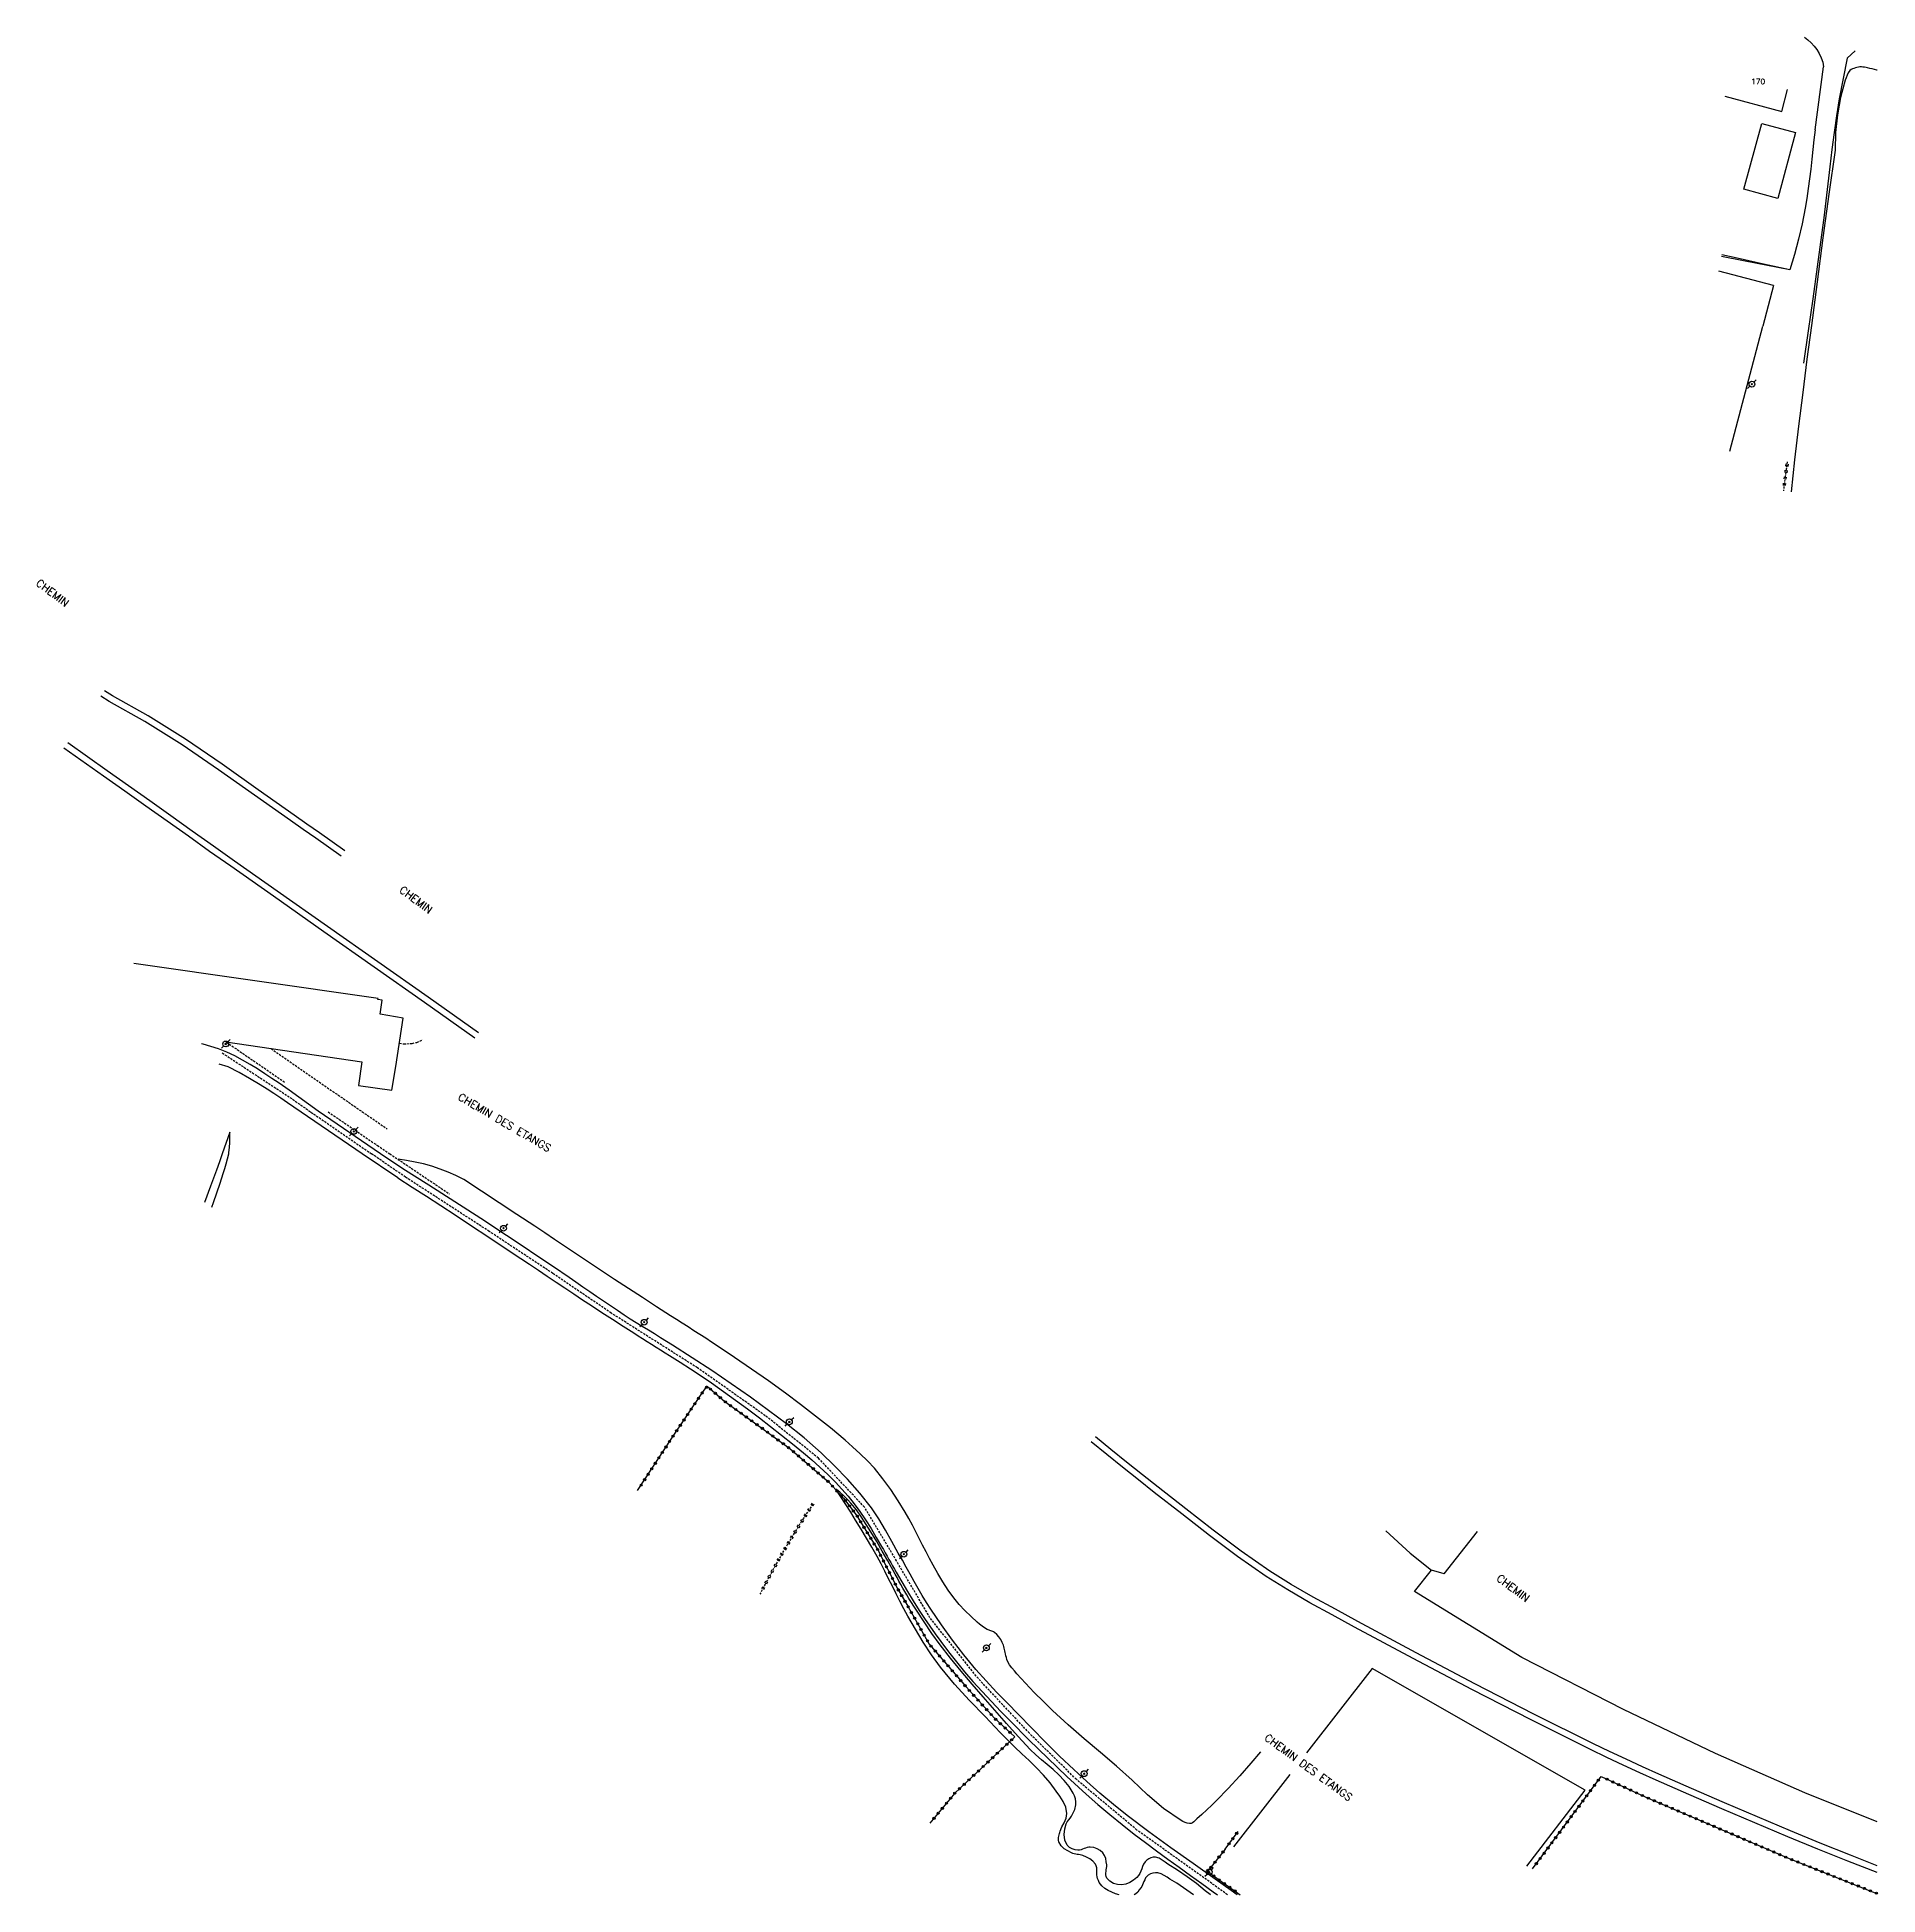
# Model space of a CAD drawing. Header units: millimetres. Extents: x 114000 to 115000, y 153000 to 153988.
# Drawn here: x 114575.7 to 115000.2, y 153000 to 153428.6 of the extents above; entities that cross this region are included whole.
import ezdxf
from ezdxf.enums import TextEntityAlignment as Align

# ---------------------------------------------------------------- set-up
doc = ezdxf.new("R2010")
doc.units = ezdxf.units.MM
doc.linetypes.add('DASHED', pattern=[0.75, 0.5, -0.25])
doc.layers.get('0').update_dxf_attribs({"linetype": 'CONTINUOUS'})
for name, color, linetype in [('W0001', 6, 'DASHED'), ('W0008', 7, 'CONTINUOUS'), ('W0071', 7, 'CONTINUOUS'), ('W0101', 7, 'CONTINUOUS'), ('W0104', 1, 'CONTINUOUS'), ('W0112', 1, 'DASHED'), ('W0211', 2, 'CONTINUOUS'), ('W0214', 2, 'CONTINUOUS'), ('W0220', 5, 'DASHED'), ('W0303', 7, 'CONTINUOUS'), ('W0323', 7, 'CONTINUOUS'), ('W0330', 7, 'CONTINUOUS'), ('W0473', 7, 'CONTINUOUS'), ('W0700', 7, 'CONTINUOUS'), ('W0989', 7, 'CONTINUOUS'), ('W0991', 7, 'CONTINUOUS')]:
    doc.layers.add(name, color=color, linetype=linetype)
doc.styles.get("Standard").update_dxf_attribs({"font": 'romans.shx', "width": 0.85})

msp = doc.modelspace()

# ---------------------------------------------------------------- texts
at = {"layer": 'W0989'}
for s, rotation, p in [('CHEMIN', 323.0478, (114575.21, 153302.33)), ('CHEMIN', 323.0478, (114659.03, 153231.51)), ('CHEMIN DES ETANGS', 329.6686, (114672.53, 153183.59)), ('CHEMIN', 323.0478, (114912.07, 153072.69)), ('CHEMIN DES ETANGS', 323.7663, (114858.56, 153035.87))]:
    msp.add_text(s, height=1.75, rotation=rotation, dxfattribs=at).set_placement(p)
at = {"layer": 'W0991'}
msp.add_text('170', height=1.25, dxfattribs=at).set_placement((114972.57, 153418.39), align=Align.MIDDLE_CENTER)

# ---------------------------------------------------------------- blocks, each defined once
blk = doc.blocks.new('T473')
for p, q in [((-0.166667, 0.166667), (0.166667, -0.166667)), ((-0.166667, -0.166667), (0.166667, 0.166667)), ((0.500001, 0.500001), (1.000002, 1.000002)), ((-1.000002, -1.000002), (-0.500001, -0.500001))]:
    blk.add_line(p, q)
blk.add_ellipse((0, 0), major_axis=(0.471405, 0.471405), ratio=1, start_param=5.4977871438, end_param=11.780972451)
blk = doc.blocks.new('t323o')
at = {"color": 0, "linetype": 'Continuous'}
for radius in [0.25, 0.15]:
    blk.add_circle((0, 0), radius, dxfattribs=at)
blk = doc.blocks.new('t220o')
at = {"color": 0, "linetype": 'Continuous'}
for p, q in [((-0.25, 0.25), (0.25, 0.25)), ((-0.25, -0.25), (0.25, -0.25))]:
    blk.add_line(p, q, dxfattribs=at)

# ---------------------------------------------------------------- linework, layer by layer
at = {"layer": 'W0001'}
for points in [[(114618.35, 153194.25), (114633.96, 153183.99), (114638.81, 153180.6), (114652.76, 153171)], [(114850.17, 153000), (114847.18, 153002.21), (114829.29, 153014.96), (114815.32, 153026.66), (114804.5, 153037.29), (114792.73, 153049.89), (114781.58, 153063.95), (114773.86, 153077.06), (114766.47, 153089.46), (114755.86, 153100.77), (114743.6, 153110.56), (114727.93, 153121.61), (114708.07, 153134.22), (114694.59, 153143.38), (114679.93, 153153.07), (114660.61, 153165.6), (114652.76, 153171)]]:
    msp.add_lwpolyline(points, dxfattribs=at)
at = {"layer": 'W0008'}
for points in [[(114640.44, 153180.79), (114638.23, 153182.45), (114636, 153184.08), (114633.75, 153185.68), (114631.48, 153187.25), (114629.82, 153188.37), (114628.16, 153189.47), (114626.47, 153190.55), (114624.76, 153191.57), (114623, 153192.57), (114621.23, 153193.55), (114619.41, 153194.45), (114617.52, 153195.2), (114613.93, 153196.27), (114613.56, 153196.35)], [(114633.36, 153182.76), (114631.83, 153183.85), (114630.28, 153184.9), (114628.7, 153185.91), (114627.1, 153186.88), (114624.67, 153188.32), (114622.22, 153189.72), (114619.7, 153191.02), (114617.67, 153191.66), (114617.67, 153191.66)], [(114650.62, 153171), (114633.36, 153182.76)], [(114654.86, 153171), (114640.44, 153180.79)], [(114658.83, 153165.41), (114650.62, 153171)], [(114660.01, 153167.51), (114654.86, 153171)], [(114852.43, 153000), (114851.03, 153001), (114849.2, 153002.31), (114847.37, 153003.63), (114842.26, 153007.26), (114837.13, 153010.85), (114832.04, 153014.51), (114827.05, 153018.3), (114823.88, 153020.85), (114820.78, 153023.47), (114817.73, 153026.16), (114814.72, 153028.89), (114811.44, 153032.02), (114808.23, 153035.22), (114805.06, 153038.46), (114801.9, 153041.71), (114799.42, 153044.24), (114796.94, 153046.77), (114794.5, 153049.35), (114792.15, 153052.02), (114789.41, 153055.37), (114786.76, 153058.8), (114784.22, 153062.3), (114781.78, 153065.88), (114780.77, 153067.46), (114779.79, 153069.07), (114778.85, 153070.69), (114777.94, 153072.32), (114777.03, 153073.96), (114776.12, 153075.6), (114775.21, 153077.23), (114774.27, 153078.86), (114772.79, 153081.49), (114771.33, 153084.16), (114769.8, 153086.79), (114768.1, 153089.31), (114765.43, 153092.69), (114762.57, 153095.91), (114759.58, 153099), (114756.48, 153101.98), (114752.57, 153105.41), (114748.51, 153108.65), (114744.36, 153111.77), (114740.17, 153114.83), (114735.75, 153117.94), (114731.25, 153120.95), (114726.72, 153123.89), (114722.18, 153126.81), (114720.8, 153127.69), (114719.41, 153128.55), (114718.02, 153129.41), (114716.62, 153130.26), (114715.23, 153131.12), (114713.84, 153131.98), (114712.45, 153132.85), (114711.08, 153133.74), (114709.47, 153134.8), (114707.87, 153135.87), (114706.27, 153136.96), (114704.69, 153138.05), (114703.1, 153139.14), (114701.52, 153140.24), (114699.93, 153141.33), (114698.34, 153142.42), (114694.74, 153144.87), (114691.15, 153147.31), (114687.54, 153149.75), (114683.92, 153152.16), (114677.98, 153156.05), (114672.01, 153159.9), (114666.02, 153163.72), (114660.01, 153167.51)], [(114658.83, 153165.41), (114662.14, 153163.3), (114665.44, 153161.17), (114668.74, 153159.04), (114672.03, 153156.89), (114675.83, 153154.39), (114679.62, 153151.88), (114683.4, 153149.36), (114687.19, 153146.84), (114689.23, 153145.48), (114691.26, 153144.12), (114693.3, 153142.75), (114695.33, 153141.39), (114697.37, 153140.03), (114699.41, 153138.67), (114701.45, 153137.31), (114703.49, 153135.96), (114705.93, 153134.37), (114708.36, 153132.79), (114710.8, 153131.21), (114713.25, 153129.64), (114714.28, 153128.99), (114715.31, 153128.34), (114716.34, 153127.69), (114717.38, 153127.04), (114718.42, 153126.39), (114719.45, 153125.74), (114720.48, 153125.09), (114721.51, 153124.43), (114723.94, 153122.88), (114726.36, 153121.33), (114728.77, 153119.75), (114731.15, 153118.14), (114733.96, 153116.17), (114736.73, 153114.16), (114739.48, 153112.12), (114742.22, 153110.05), (114744.79, 153108.07), (114747.36, 153106.07), (114749.89, 153104.04), (114752.39, 153101.96), (114754.29, 153100.34), (114756.16, 153098.7), (114758, 153097.01), (114759.77, 153095.24), (114761.26, 153093.63), (114762.69, 153091.96), (114764.06, 153090.25), (114765.38, 153088.48), (114766.72, 153086.51), (114767.98, 153084.49), (114769.19, 153082.44), (114770.4, 153080.39), (114770.84, 153079.65), (114771.26, 153078.91), (114771.69, 153078.16), (114772.11, 153077.41), (114772.52, 153076.67), (114772.94, 153075.92), (114773.37, 153075.17), (114773.8, 153074.43), (114775.09, 153072.22), (114776.39, 153070), (114777.71, 153067.8), (114779.08, 153065.63), (114780.28, 153063.8), (114781.51, 153061.98), (114782.77, 153060.19), (114784.07, 153058.43), (114785.86, 153056.08), (114787.69, 153053.76), (114789.57, 153051.47), (114791.49, 153049.22), (114793.59, 153046.88), (114795.74, 153044.58), (114797.92, 153042.32), (114800.12, 153040.08), (114804.41, 153035.79), (114808.74, 153031.53), (114813.13, 153027.34), (114817.61, 153023.24), (114820.32, 153020.86), (114823.08, 153018.53), (114825.87, 153016.25), (114828.7, 153014.02), (114831.25, 153012.06), (114833.84, 153010.13), (114836.44, 153008.23), (114839.05, 153006.35), (114841.68, 153004.47), (114844.3, 153002.6), (114846.91, 153000.72), (114847.9, 153000)]]:
    msp.add_lwpolyline(points, dxfattribs=at)
at = {"layer": 'W0071'}
for points in [[(114983.25, 153428.63), (114984.08, 153428.02), (114984.84, 153427.33), (114985.52, 153426.57), (114986.12, 153425.75), (114986.67, 153424.83), (114987.13, 153423.87), (114987.48, 153422.85), (114987.68, 153421.79)], [(114993.1, 153423.76), (114991.24, 153414.41)], [(114994.94, 153425.45), (114993.1, 153423.76)], [(114985.71, 153407.21), (114987.68, 153421.79)], [(114991.24, 153414.41), (114990.63, 153410.51), (114990.08, 153406.59), (114989.58, 153402.67), (114989.11, 153398.74), (114988.65, 153394.81), (114988.19, 153390.89), (114987.71, 153386.97), (114987.2, 153383.05), (114986.19, 153375.64), (114985.17, 153368.23), (114984.12, 153360.83), (114983.05, 153353.44)], [(114985.71, 153407.21), (114985.43, 153404.96), (114985.18, 153402.7), (114984.94, 153400.45), (114984.7, 153398.19), (114984.44, 153395.93), (114984.15, 153393.68), (114983.82, 153391.43), (114983.43, 153389.19), (114982.71, 153385.59), (114981.87, 153382.01), (114980.93, 153378.46), (114979.89, 153374.94)]]:
    msp.add_lwpolyline(points, dxfattribs=at)
at = {"layer": 'W0101'}
msp.add_lwpolyline([(114964.89, 153415.01), (114978.07, 153411.47), (114979.35, 153416.54), (114979.35, 153416.54)], dxfattribs=at)
at = {"layer": 'W0104'}
msp.add_lwpolyline([(114981.21, 153406.64), (114977.1, 153391.43), (114969.32, 153393.53), (114973.43, 153408.74), (114981.21, 153406.64)], close=True, dxfattribs=at)
for points in [[(114976.13, 153371.31), (114963.54, 153374.64)], [(114976.13, 153371.31), (114973.67, 153361.91)], [(114966.06, 153333.12), (114973.67, 153361.91)], [(114654.25, 153206.6), (114654.27, 153206.85), (114597.95, 153214.91)], [(114650.53, 153192.22), (114649.75, 153186.71), (114657.49, 153185.67), (114658.4, 153191.16), (114660.11, 153202.29), (114654.76, 153203.21), (114655.26, 153206.43)], [(114655.26, 153206.43), (114654.25, 153206.6)], [(114619.19, 153196.78), (114650.53, 153192.22)]]:
    msp.add_lwpolyline(points, dxfattribs=at)
at = {"layer": 'W0112'}
for points in [[(114619.33, 153196.72), (114632.89, 153187.42)], [(114659.22, 153196.48), (114660.18, 153196.32), (114662.15, 153196.46), (114663.21, 153196.7), (114664.63, 153197.27)], [(114629.6, 153195.24), (114656.4, 153176.71)], [(114642.78, 153180.64), (114654.14, 153172.91), (114656.98, 153171)], [(114656.98, 153171), (114670.79, 153161.7)]]:
    msp.add_lwpolyline(points, dxfattribs=at)
at = {"layer": 'W0211'}
for points in [[(114979.89, 153374.94), (114973.82, 153376.27), (114967.76, 153377.62), (114964.18, 153378.43)], [(114619.83, 153171), (114619.84, 153171.08), (114619.86, 153171.15), (114619.87, 153171.23), (114619.88, 153171.31), (114620.03, 153172.46), (114620.11, 153173.62), (114620.13, 153174.79), (114620.09, 153175.95)], [(114615.91, 153158.67), (114616.31, 153159.76), (114617.1, 153161.97), (114617.85, 153164.2), (114618.57, 153166.44), (114618.92, 153167.57), (114619.27, 153168.7), (114619.58, 153169.84), (114619.83, 153171)], [(114674.03, 153165.04), (114672.25, 153165.94), (114670.43, 153166.74), (114668.58, 153167.47), (114666.69, 153168.1), (114664.77, 153168.64), (114662.83, 153169.09), (114660.87, 153169.44), (114658.9, 153169.71)], [(114857.78, 153033.01), (114855.57, 153030.38), (114853.01, 153027.45), (114850.38, 153024.57), (114847.69, 153021.76), (114846.59, 153020.67), (114845.45, 153019.61), (114844.31, 153018.56), (114843.16, 153017.52), (114842.92, 153017.29), (114842.69, 153017.04), (114842.43, 153016.81), (114842.15, 153016.62), (114841.97, 153016.55), (114841.8, 153016.5), (114841.61, 153016.47), (114841.42, 153016.46), (114840.9, 153016.55), (114840.4, 153016.72), (114839.93, 153016.94), (114839.48, 153017.19), (114835.44, 153019.93), (114831.73, 153023.11), (114828.19, 153026.44), (114824.61, 153029.67), (114820.88, 153032.85), (114817.16, 153036.03), (114813.47, 153039.25), (114809.86, 153042.57), (114807.74, 153044.61), (114805.64, 153046.69), (114803.6, 153048.82), (114801.64, 153051.02), (114801.05, 153051.69), (114800.48, 153052.38), (114799.94, 153053.1), (114799.48, 153053.88), (114799.31, 153054.3), (114799.19, 153054.74), (114799.09, 153055.18), (114798.98, 153055.61), (114798.89, 153055.94), (114798.82, 153056.27), (114798.75, 153056.6), (114798.68, 153056.93), (114798.6, 153057.27), (114798.51, 153057.6), (114798.39, 153057.92), (114798.25, 153058.24), (114797.9, 153058.88), (114797.49, 153059.5), (114797.01, 153060.07), (114796.45, 153060.56), (114796.26, 153060.69), (114796.05, 153060.79), (114795.84, 153060.87), (114795.62, 153060.94), (114795.4, 153061), (114795.19, 153061.07), (114794.98, 153061.15), (114794.78, 153061.25), (114794.17, 153061.62), (114793.59, 153062.02), (114793.03, 153062.46), (114792.49, 153062.91), (114791.04, 153064.21), (114789.65, 153065.57), (114788.32, 153067), (114787.07, 153068.5), (114785.75, 153070.32), (114784.55, 153072.21), (114783.42, 153074.15), (114782.31, 153076.08), (114781.47, 153077.59), (114780.66, 153079.12), (114779.88, 153080.67), (114779.12, 153082.21), (114778.34, 153083.76), (114777.55, 153085.29), (114776.72, 153086.81), (114775.84, 153088.3), (114774.21, 153090.92), (114772.51, 153093.5), (114770.71, 153096.02), (114768.77, 153098.43), (114767.18, 153100.16), (114765.49, 153101.79), (114763.74, 153103.36), (114761.98, 153104.89), (114758.63, 153107.72), (114755.2, 153110.46), (114751.73, 153113.14), (114748.22, 153115.77), (114744.35, 153118.57), (114740.44, 153121.3), (114736.49, 153123.99), (114732.53, 153126.65), (114731.19, 153127.54), (114729.85, 153128.42), (114728.5, 153129.29), (114727.15, 153130.16), (114725.8, 153131.02), (114724.45, 153131.88), (114723.1, 153132.75), (114721.75, 153133.62), (114718.51, 153135.71), (114715.27, 153137.8), (114712.04, 153139.89), (114708.81, 153142), (114706.5, 153143.53), (114704.2, 153145.06), (114701.9, 153146.61), (114699.61, 153148.15), (114697.31, 153149.7), (114695.01, 153151.24), (114692.71, 153152.78), (114690.41, 153154.31), (114686.32, 153157.01), (114682.23, 153159.7), (114678.14, 153162.37), (114674.03, 153165.04)], [(114846.31, 153000), (114846.17, 153000.11), (114845.08, 153000.96), (114843.02, 153002.63), (114840.87, 153004.18), (114838.67, 153005.66), (114836.44, 153007.08), (114835.81, 153007.54), (114835.15, 153008.04), (114834.41, 153008.47), (114833.6, 153008.69), (114833.05, 153008.68), (114832.52, 153008.55), (114832.04, 153008.33), (114831.6, 153008.02), (114831.18, 153007.59), (114830.86, 153007.09), (114830.61, 153006.55), (114830.4, 153006.01), (114830.2, 153005.48), (114829.97, 153004.94), (114829.68, 153004.43), (114829.29, 153003.98), (114828.54, 153003.37), (114827.7, 153002.84), (114826.76, 153002.48), (114825.76, 153002.34), (114824.83, 153002.41), (114823.91, 153002.65), (114823.06, 153003.12), (114822.38, 153003.85), (114822.2, 153004.23), (114822.13, 153004.63), (114822.13, 153005.04), (114822.18, 153005.43), (114822.25, 153005.79), (114822.32, 153006.16), (114822.36, 153006.54), (114822.34, 153006.92), (114822.23, 153007.63), (114822.1, 153008.36), (114821.86, 153009.08), (114821.44, 153009.73), (114820.83, 153010.27), (114820.11, 153010.65), (114819.34, 153010.89), (114818.55, 153011.01), (114818.18, 153011.01), (114817.81, 153010.92), (114817.46, 153010.8), (114817.12, 153010.66), (114816.79, 153010.52), (114816.44, 153010.4), (114816.07, 153010.32), (114815.69, 153010.31), (114815.04, 153010.4), (114814.37, 153010.58), (114813.74, 153010.92), (114813.24, 153011.44), (114812.7, 153012.65), (114812.56, 153013.95), (114812.7, 153015.2), (114813, 153016.38), (114813.23, 153016.87), (114813.58, 153017.3), (114813.94, 153017.71), (114814.24, 153018.14), (114814.4, 153018.44), (114814.56, 153018.75), (114814.71, 153019.07), (114814.85, 153019.39), (114814.98, 153019.72), (114815.08, 153020.06), (114815.16, 153020.4), (114815.2, 153020.76), (114815.21, 153021.46), (114815.11, 153022.16), (114814.92, 153022.83), (114814.63, 153023.48), (114813.68, 153025.01), (114812.55, 153026.42), (114811.29, 153027.71), (114809.96, 153028.91), (114808.62, 153030.04), (114807.28, 153031.17), (114805.96, 153032.33), (114804.71, 153033.57), (114801.95, 153036.55), (114799.23, 153039.56), (114796.53, 153042.6), (114793.87, 153045.67), (114791.33, 153048.61), (114788.8, 153051.58), (114786.33, 153054.58), (114783.95, 153057.66), (114782.04, 153060.28), (114780.21, 153062.96), (114778.43, 153065.67), (114776.7, 153068.41), (114776.23, 153069.2), (114775.77, 153069.99), (114775.31, 153070.79), (114774.87, 153071.6), (114774.43, 153072.4), (114773.98, 153073.21), (114773.54, 153074.01), (114773.09, 153074.81), (114771.83, 153077.06), (114770.57, 153079.32), (114769.29, 153081.56), (114767.95, 153083.77), (114766.87, 153085.46), (114765.77, 153087.15), (114764.61, 153088.8), (114763.35, 153090.37), (114762.54, 153091.25), (114761.69, 153092.09), (114760.8, 153092.88), (114759.87, 153093.62)]]:
    msp.add_lwpolyline(points, dxfattribs=at)
at = {"layer": 'W0214'}
for points in [[(114979.89, 153374.94), (114969.18, 153377.02), (114964.12, 153378.02)], [(114620.09, 153175.95), (114618.35, 153171)], [(114618.35, 153171), (114617.68, 153169.12), (114616.99, 153167.23), (114616.3, 153165.35), (114615.6, 153163.48), (114614.28, 153159.75)], [(114825.22, 153000), (114824.38, 153000.26), (114823.51, 153000.58), (114822.68, 153000.99), (114821.91, 153001.5), (114821.21, 153002.11), (114820.89, 153002.47), (114820.63, 153002.88), (114820.41, 153003.3), (114820.23, 153003.74), (114820.13, 153004.16), (114820.09, 153004.58), (114820.08, 153005), (114820.09, 153005.41), (114820.08, 153005.84), (114820.04, 153006.27), (114819.93, 153006.7), (114819.74, 153007.1), (114819.16, 153007.79), (114818.43, 153008.31), (114817.64, 153008.71), (114816.86, 153009.05), (114816.54, 153009.17), (114816.2, 153009.25), (114815.86, 153009.3), (114815.52, 153009.34), (114815.18, 153009.39), (114814.84, 153009.45), (114814.5, 153009.54), (114814.18, 153009.68), (114813.35, 153010.12), (114812.54, 153010.65), (114811.81, 153011.34), (114811.31, 153012.21), (114811.22, 153012.54), (114811.19, 153012.87), (114811.2, 153013.2), (114811.26, 153013.53), (114811.34, 153013.83), (114811.43, 153014.12), (114811.52, 153014.42), (114811.61, 153014.72), (114811.98, 153015.68), (114812.53, 153016.65), (114813.01, 153017.69), (114813.17, 153018.78), (114812.9, 153020.24), (114812.29, 153021.57), (114811.5, 153022.78), (114810.71, 153023.92), (114809.3, 153025.81), (114807.77, 153027.6), (114806.15, 153029.31), (114804.47, 153030.96), (114802.78, 153032.57), (114801.08, 153034.18), (114799.41, 153035.81), (114797.78, 153037.49), (114794.27, 153041.18), (114790.72, 153044.85), (114787.25, 153048.61), (114784, 153052.55), (114781.95, 153055.39), (114780.04, 153058.32), (114778.23, 153061.31), (114776.48, 153064.33), (114775.53, 153066.02), (114774.63, 153067.73), (114773.75, 153069.46), (114772.9, 153071.19), (114772.04, 153072.93), (114771.18, 153074.66), (114770.29, 153076.38), (114769.37, 153078.09), (114768.17, 153080.21), (114766.93, 153082.3), (114765.67, 153084.39), (114764.4, 153086.47), (114763.29, 153088.27), (114762.16, 153090.06), (114761.03, 153091.84), (114759.88, 153093.61)], [(114842.38, 153000), (114841.62, 153000.57), (114840.08, 153001.64), (114838.51, 153002.66), (114836.91, 153003.63), (114836.27, 153004.05), (114835.62, 153004.49), (114834.91, 153004.87), (114834.14, 153005.08), (114833.56, 153005.1), (114832.98, 153005.03), (114832.42, 153004.85), (114831.92, 153004.55), (114831.59, 153004.25), (114831.32, 153003.89), (114831.11, 153003.5), (114830.93, 153003.1), (114830.78, 153002.71), (114830.62, 153002.32), (114830.43, 153001.94), (114830.2, 153001.59), (114829.86, 153001.12), (114829.5, 153000.64), (114829.06, 153000.21), (114828.69, 153000)]]:
    msp.add_lwpolyline(points, dxfattribs=at)
at = {"layer": 'W0220'}
for points in [[(114979.3, 153330.63), (114979.07, 153328.98), (114978.84, 153327.34), (114978.63, 153325.69), (114978.43, 153324.04), (114978.41, 153323.94)], [(114754.56, 153090.18), (114752.37, 153086.84), (114750.26, 153083.46), (114748.2, 153080.04), (114746.22, 153076.58), (114743.58, 153071.72), (114742.37, 153069.36)]]:
    msp.add_lwpolyline(points, dxfattribs=at)
at = {"layer": 'W0303'}
for points in [[(114883.55, 153052.2), (114868.44, 153032.77)], [(114932.67, 153024.19), (114883.55, 153052.2)], [(114864.56, 153027.79), (114851.57, 153011.08)], [(114919.24, 153006.61), (114932.67, 153024.19)]]:
    msp.add_lwpolyline(points, dxfattribs=at)
at = {"layer": 'W0323'}
for points in [[(114714.14, 153093.27), (114721.85, 153105.13), (114729.12, 153115.94)], [(114729.12, 153115.94), (114730.21, 153117.33)], [(114730.21, 153117.33), (114734.26, 153113.82), (114742.46, 153107.94), (114749.22, 153102.99), (114758.24, 153095.25), (114761.63, 153091.52), (114764.59, 153087.71), (114769.53, 153079.62), (114774.1, 153070.7), (114776.54, 153066.45), (114781.42, 153057.86), (114789.89, 153047.98), (114796.46, 153040.74), (114801.15, 153036.47)], [(114801.15, 153036.47), (114787.31, 153023.47), (114781.57, 153016.51)], [(114920.54, 153005.98), (114936.34, 153027.3)], [(114936.34, 153027.3), (114946.71, 153022.54), (114979.75, 153008.35), (114998.74, 153000.81), (115000, 153000.33)], [(114849.67, 153010.56), (114852.62, 153014.6)], [(114849.67, 153010.56), (114845.62, 153005.35), (114853.15, 153000)]]:
    msp.add_lwpolyline(points, dxfattribs=at)
at = {"layer": 'W0330'}
for points in [[(115000, 153421), (114999.92, 153421.02), (114999.4, 153421.16), (114998.88, 153421.29), (114998.36, 153421.41), (114997.83, 153421.53), (114997.48, 153421.6), (114997.12, 153421.68), (114996.76, 153421.74), (114996.39, 153421.76), (114996.04, 153421.75), (114995.69, 153421.7), (114995.35, 153421.63), (114995.01, 153421.53), (114994.68, 153421.42), (114994.35, 153421.29), (114994.04, 153421.13), (114993.76, 153420.9), (114993.37, 153420.41), (114993.08, 153419.85), (114992.86, 153419.27), (114992.67, 153418.69), (114991.6, 153414.74), (114990.85, 153410.71), (114990.42, 153406.63), (114990.31, 153402.53)], [(114990.31, 153402.53), (114988.91, 153392.43), (114987.53, 153382.32), (114986.18, 153372.21), (114984.85, 153362.09), (114983.85, 153354.35), (114982.86, 153346.61), (114981.89, 153338.87), (114980.94, 153331.12)], [(114980.94, 153331.12), (114980.18, 153323.73)], [(114886.68, 153083.97), (114892.3, 153078.81), (114897.22, 153074.93)], [(114900.17, 153074.08), (114907.88, 153083.83)], [(114893.3, 153069.97), (114897.22, 153074.93)], [(114900.17, 153074.08), (114897.22, 153074.93)], [(115000, 153016.84), (114983.38, 153023.53), (114962.75, 153032.62), (114941.54, 153042.8), (114918.1, 153054.8), (114893.3, 153069.97)]]:
    msp.add_lwpolyline(points, dxfattribs=at)
at = {"layer": 'W0700'}
for points in [[(114646.61, 153240.88), (114643.7, 153242.95), (114640.79, 153245.02), (114637.86, 153247.07), (114634.93, 153249.11), (114626.61, 153254.96), (114618.31, 153260.86), (114609.9, 153266.62), (114601.27, 153272.03), (114593.03, 153276.67), (114591.2, 153277.77)], [(114645.74, 153239.66), (114642.83, 153241.73), (114639.92, 153243.79), (114637, 153245.84), (114634.07, 153247.87), (114625.77, 153253.71), (114617.5, 153259.6), (114609.11, 153265.34), (114600.5, 153270.74), (114592.29, 153275.36), (114590.35, 153276.57)], [(114676.6, 153197.7), (114664.97, 153205.86), (114653.35, 153214.03), (114641.74, 153222.2), (114630.13, 153230.39), (114625.23, 153233.85), (114620.33, 153237.31), (114615.44, 153240.77), (114610.55, 153244.24), (114605.66, 153247.7), (114600.76, 153251.17), (114595.87, 153254.63), (114590.97, 153258.09), (114581.84, 153264.54), (114581.84, 153264.54)], [(114677.46, 153198.93), (114665.83, 153207.09), (114654.21, 153215.26), (114642.6, 153223.43), (114630.99, 153231.61), (114626.09, 153235.07), (114621.2, 153238.53), (114616.31, 153242), (114611.41, 153245.46), (114606.52, 153248.93), (114601.63, 153252.39), (114596.73, 153255.85), (114591.83, 153259.31), (114582.72, 153265.8), (114582.72, 153265.8)], [(115000, 153006.73), (114993.85, 153009.17), (114986.92, 153011.96), (114980.01, 153014.8), (114972.4, 153017.98), (114964.81, 153021.21), (114957.24, 153024.5), (114949.69, 153027.84), (114945.89, 153029.55), (114942.11, 153031.29), (114938.33, 153033.06), (114934.58, 153034.88), (114920.88, 153041.72), (114907.26, 153048.7), (114893.71, 153055.82), (114880.23, 153063.08), (114875.09, 153065.88), (114869.96, 153068.69), (114864.89, 153071.61), (114859.93, 153074.72), (114853.32, 153079.3), (114846.89, 153084.14), (114840.56, 153089.1), (114834.24, 153094.05), (114830.57, 153096.92), (114826.94, 153099.82), (114823.32, 153102.75), (114819.73, 153105.71)], [(115000, 153005.12), (114993.29, 153007.77), (114986.36, 153010.57), (114979.44, 153013.42), (114971.81, 153016.6), (114964.21, 153019.84), (114956.63, 153023.12), (114949.08, 153026.47), (114945.27, 153028.19), (114941.47, 153029.93), (114937.68, 153031.71), (114933.92, 153033.54), (114920.21, 153040.38), (114906.57, 153047.36), (114893, 153054.5), (114879.51, 153061.77), (114874.35, 153064.58), (114869.19, 153067.4), (114864.09, 153070.34), (114859.1, 153073.47), (114852.47, 153078.07), (114846.01, 153082.92), (114839.66, 153087.89), (114833.32, 153092.87), (114829.64, 153095.74), (114826, 153098.65), (114822.37, 153101.59), (114818.77, 153104.55)]]:
    msp.add_lwpolyline(points, dxfattribs=at)

# ---------------------------------------------------------------- block references
at = {"layer": 'W0220'}
for p, rotation in [((114978.99, 153328.4), 262.2314400949642), ((114979.2, 153329.88), 261.8551373480817), ((114978.6, 153325.42), 262.9840549199097), ((114978.79, 153326.91), 262.6077459516085), ((114753.66, 153088.81), 236.8053950584195), ((114754.48, 153090.06), 236.8053950584195), ((114751.23, 153085.02), 237.9191743828109), ((114752.03, 153086.29), 237.9191743828109), ((114752.84, 153087.55), 236.8053950584195), ((114748.12, 153079.89), 240.146740676288), ((114748.89, 153081.18), 239.0329562549628), ((114749.66, 153082.47), 239.0329562549628), ((114750.44, 153083.75), 237.9191743828109), ((114745.89, 153075.98), 241.4995132310981), ((114746.62, 153077.29), 240.146740676288), ((114747.37, 153078.59), 240.146740676288), ((114743.74, 153072.03), 241.4995132310981), ((114744.46, 153073.34), 241.4995132310981), ((114745.18, 153074.66), 241.4995132310981), ((114743.05, 153070.7), 242.8471211422444)]:
    msp.add_blockref('t220o', p, dxfattribs=dict(at, rotation=rotation))
at = {"layer": 'W0323'}
for p, rotation in [((114728.19, 153114.55), 56.07564512140879), ((114729.02, 153115.8), 56.07564512140879), ((114730.05, 153117.12), 51.77543088193097), ((114730.96, 153116.68), 319.0495149421956), ((114732.09, 153115.7), 319.0495149421956), ((114733.22, 153114.71), 319.0495149421956), ((114724.84, 153109.57), 56.07564512140879), ((114725.67, 153110.82), 56.07564512140879), ((114726.51, 153112.06), 56.07564512140879), ((114727.35, 153113.31), 56.07564512140879), ((114734.36, 153113.74), 324.3883990242053), ((114735.58, 153112.87), 324.3883990242053), ((114736.8, 153111.99), 324.3883990242053), ((114738.02, 153111.12), 324.3883990242053), ((114739.24, 153110.25), 324.3883990242053), ((114722.33, 153105.84), 56.07564512140879), ((114723.16, 153107.08), 56.07564512140879), ((114724, 153108.33), 56.07564512140879), ((114740.46, 153109.37), 324.3883990242053), ((114741.68, 153108.5), 324.3883990242053), ((114742.9, 153107.62), 323.8237584094813), ((114744.11, 153106.74), 323.8237584094813), ((114745.32, 153105.85), 323.8237584094813), ((114719.86, 153102.07), 56.9818470338429), ((114720.68, 153103.33), 56.9818470338429), ((114721.5, 153104.59), 56.9818470338429), ((114746.53, 153104.96), 323.8237584094813), ((114747.74, 153104.08), 323.8237584094813), ((114748.95, 153103.19), 323.8237584094813), ((114750.1, 153102.24), 319.3505976396932), ((114751.24, 153101.26), 319.3505976396932), ((114716.59, 153097.04), 56.9818470338429), ((114717.41, 153098.3), 56.9818470338429), ((114718.23, 153099.56), 56.9818470338429), ((114719.05, 153100.82), 56.9818470338429), ((114752.38, 153100.28), 319.3505976396932), ((114753.52, 153099.31), 319.3505976396932), ((114754.66, 153098.33), 319.3505976396932), ((114755.8, 153097.35), 319.3505976396932), ((114714.96, 153094.53), 56.9818470338429), ((114715.78, 153095.79), 56.9818470338429), ((114756.93, 153096.37), 319.3505976396932), ((114758.07, 153095.4), 319.3505976396932), ((114759.1, 153094.31), 312.2049506007845), ((114760.11, 153093.19), 312.2049506007845), ((114761.11, 153092.08), 312.2049506007845), ((114762.08, 153090.94), 307.8801956751659), ((114763, 153089.75), 307.8801956751659), ((114763.92, 153088.57), 307.8801956751659), ((114764.8, 153087.36), 301.3908803309967), ((114765.58, 153086.08), 301.3908803309967), ((114766.37, 153084.8), 301.3908803309967), ((114767.15, 153083.52), 301.3908803309967), ((114767.93, 153082.24), 301.3908803309967), ((114768.71, 153080.96), 301.3908803309967), ((114769.49, 153079.68), 301.3908803309967), ((114770.18, 153078.34), 297.1276339220123), ((114770.86, 153077.01), 297.1276339220123), ((114771.55, 153075.67), 297.1276339220123), ((114772.23, 153074.34), 297.1276339220123), ((114772.92, 153073), 297.1276339220123), ((114773.6, 153071.67), 297.1276339220123), ((114774.3, 153070.34), 299.9462334210907), ((114775.05, 153069.04), 299.9462334210907), ((114775.8, 153067.74), 299.9462334210907), ((114776.55, 153066.44), 299.5772934719542), ((114777.29, 153065.14), 299.5772934719542), ((114778.03, 153063.83), 299.5772934719542), ((114778.77, 153062.53), 299.5772934719542), ((114779.51, 153061.23), 299.5772934719542), ((114780.25, 153059.92), 299.5772934719542), ((114780.99, 153058.62), 299.5772934719542), ((114781.83, 153057.38), 310.6218283696168), ((114782.81, 153056.24), 310.6218283696168), ((114783.78, 153055.1), 310.6218283696168), ((114784.76, 153053.97), 310.6218283696168), ((114785.74, 153052.83), 310.6218283696168), ((114786.71, 153051.69), 310.6218283696168), ((114787.69, 153050.55), 310.6218283696168), ((114788.67, 153049.41), 310.6218283696168), ((114789.64, 153048.27), 310.6218283696168), ((114790.64, 153047.16), 312.2299177630551), ((114791.65, 153046.04), 312.2299177630551), ((114792.66, 153044.93), 312.2299177630551), ((114793.67, 153043.82), 312.2299177630551), ((114794.67, 153042.71), 312.2299177630551), ((114795.68, 153041.6), 312.2299177630551), ((114796.71, 153040.51), 317.6788872667578), ((114797.82, 153039.5), 317.6788872667578), ((114798.93, 153038.49), 317.6788872667578), ((114800.04, 153037.48), 317.6788872667578), ((114797.13, 153032.7), 223.205357799847), ((114798.23, 153033.73), 223.205357799847), ((114799.32, 153034.75), 223.205357799847), ((114800.41, 153035.78), 223.205357799847), ((114792.76, 153028.59), 223.205357799847), ((114793.85, 153029.62), 223.205357799847), ((114794.95, 153030.65), 223.205357799847), ((114796.04, 153031.67), 223.205357799847), ((114788.39, 153024.49), 223.205357799847), ((114789.48, 153025.51), 223.205357799847), ((114790.57, 153026.54), 223.205357799847), ((114791.67, 153027.57), 223.205357799847), ((114933.93, 153024.05), 53.45214628929233), ((114934.83, 153025.26), 53.45214628929233), ((114935.72, 153026.46), 53.45214628929233), ((114937.71, 153026.68), 335.3037743566428), ((114939.07, 153026.05), 335.3037743566428), ((114940.43, 153025.42), 335.3037743566428), ((114941.79, 153024.8), 335.3037743566428), ((114943.16, 153024.17), 335.3037743566428), ((114784.43, 153019.98), 230.4988186532413), ((114785.39, 153021.14), 230.4988186532413), ((114786.34, 153022.3), 230.4988186532413), ((114787.29, 153023.46), 230.4988186532413), ((114931.25, 153020.44), 53.45214628929233), ((114932.15, 153021.64), 53.45214628929233), ((114933.04, 153022.85), 53.45214628929233), ((114944.52, 153023.54), 335.3037743566428), ((114945.88, 153022.92), 335.3037743566428), ((114947.25, 153022.3), 336.7673077239455), ((114948.63, 153021.71), 336.7673077239455), ((114950.01, 153021.12), 336.7673077239455), ((114951.39, 153020.53), 336.7673077239455), ((114952.77, 153019.94), 336.7673077239455), ((114782.52, 153017.67), 230.4988186532413), ((114783.48, 153018.83), 230.4988186532413), ((114927.68, 153015.62), 53.45214628929233), ((114928.58, 153016.82), 53.45214628929233), ((114929.47, 153018.03), 53.45214628929233), ((114930.36, 153019.23), 53.45214628929233), ((114954.14, 153019.34), 336.7673077239455), ((114955.52, 153018.75), 336.7673077239455), ((114956.9, 153018.16), 336.7673077239455), ((114958.28, 153017.57), 336.7673077239455), ((114959.66, 153016.98), 336.7673077239455), ((114961.04, 153016.39), 336.7673077239455), ((114962.41, 153015.79), 336.7673077239455), ((114850.55, 153011.77), 53.84537403391361), ((114851.44, 153012.98), 53.84537403391361), ((114852.32, 153014.2), 53.84537403391361), ((114925, 153012), 53.45214628929233), ((114925.9, 153013.21), 53.45214628929233), ((114926.79, 153014.41), 53.45214628929233), ((114963.79, 153015.2), 336.7673077239455), ((114965.17, 153014.61), 336.7673077239455), ((114966.55, 153014.02), 336.7673077239455), ((114967.93, 153013.43), 336.7673077239455), ((114969.31, 153012.83), 336.7673077239455), ((114970.68, 153012.24), 336.7673077239455), ((114972.06, 153011.65), 336.7673077239455), ((114973.44, 153011.06), 336.7673077239455), ((114847.32, 153007.53), 232.2148788674085), ((114848.24, 153008.72), 232.2148788674085), ((114849.16, 153009.9), 232.2148788674085), ((114921.43, 153007.18), 53.45214628929233), ((114922.32, 153008.39), 53.45214628929233), ((114923.22, 153009.59), 53.45214628929233), ((114924.11, 153010.8), 53.45214628929233), ((114974.82, 153010.47), 336.7673077239455), ((114976.2, 153009.88), 336.7673077239455), ((114977.58, 153009.28), 336.7673077239455), ((114978.95, 153008.69), 336.7673077239455), ((114980.34, 153008.12), 338.3516760410433), ((114981.73, 153007.56), 338.3516760410433), ((114983.13, 153007.01), 338.3516760410433), ((114845.81, 153005.21), 324.6126557908809), ((114846.4, 153006.35), 232.2148788674085), ((114847.04, 153004.34), 324.6126557908809), ((114848.26, 153003.47), 324.6126557908809), ((114849.48, 153002.61), 324.6126557908809), ((114984.52, 153006.46), 338.3516760410433), ((114985.92, 153005.9), 338.3516760410433), ((114987.31, 153005.35), 338.3516760410433), ((114988.7, 153004.8), 338.3516760410433), ((114990.1, 153004.24), 338.3516760410433), ((114991.49, 153003.69), 338.3516760410433), ((114992.89, 153003.14), 338.3516760410433), ((114994.28, 153002.58), 338.3516760410433), ((114850.7, 153001.74), 324.6126557908809), ((114851.93, 153000.87), 324.6126557908809), ((114995.68, 153002.03), 338.3516760410433), ((114997.07, 153001.48), 338.3516760410433), ((114998.46, 153000.92), 338.3516760410433), ((114999.86, 153000.39), 339.1697783110491)]:
    msp.add_blockref('t323o', p, dxfattribs=dict(at, rotation=rotation))
at = {"layer": 'W0473'}
for p in [(114971.15, 153348.57), (114619.14, 153196.32), (114648.7, 153176.15), (114683.22, 153153.8), (114715.66, 153132.12), (114749.14, 153109.15), (114775.55, 153078.59), (114794.58, 153056.99), (114817.14, 153027.96), (114845.98, 153005.28)]:
    msp.add_blockref('T473', p, dxfattribs=at)

msp.set_redraw_order([(e.dxf.handle, doc.entitydb.next_handle()) for e in msp.query("TEXT MTEXT ATTDEF DIMENSION ARC_DIMENSION")])  # texts and dimensions are drawn at this point

doc.saveas('drawing.dxf')
